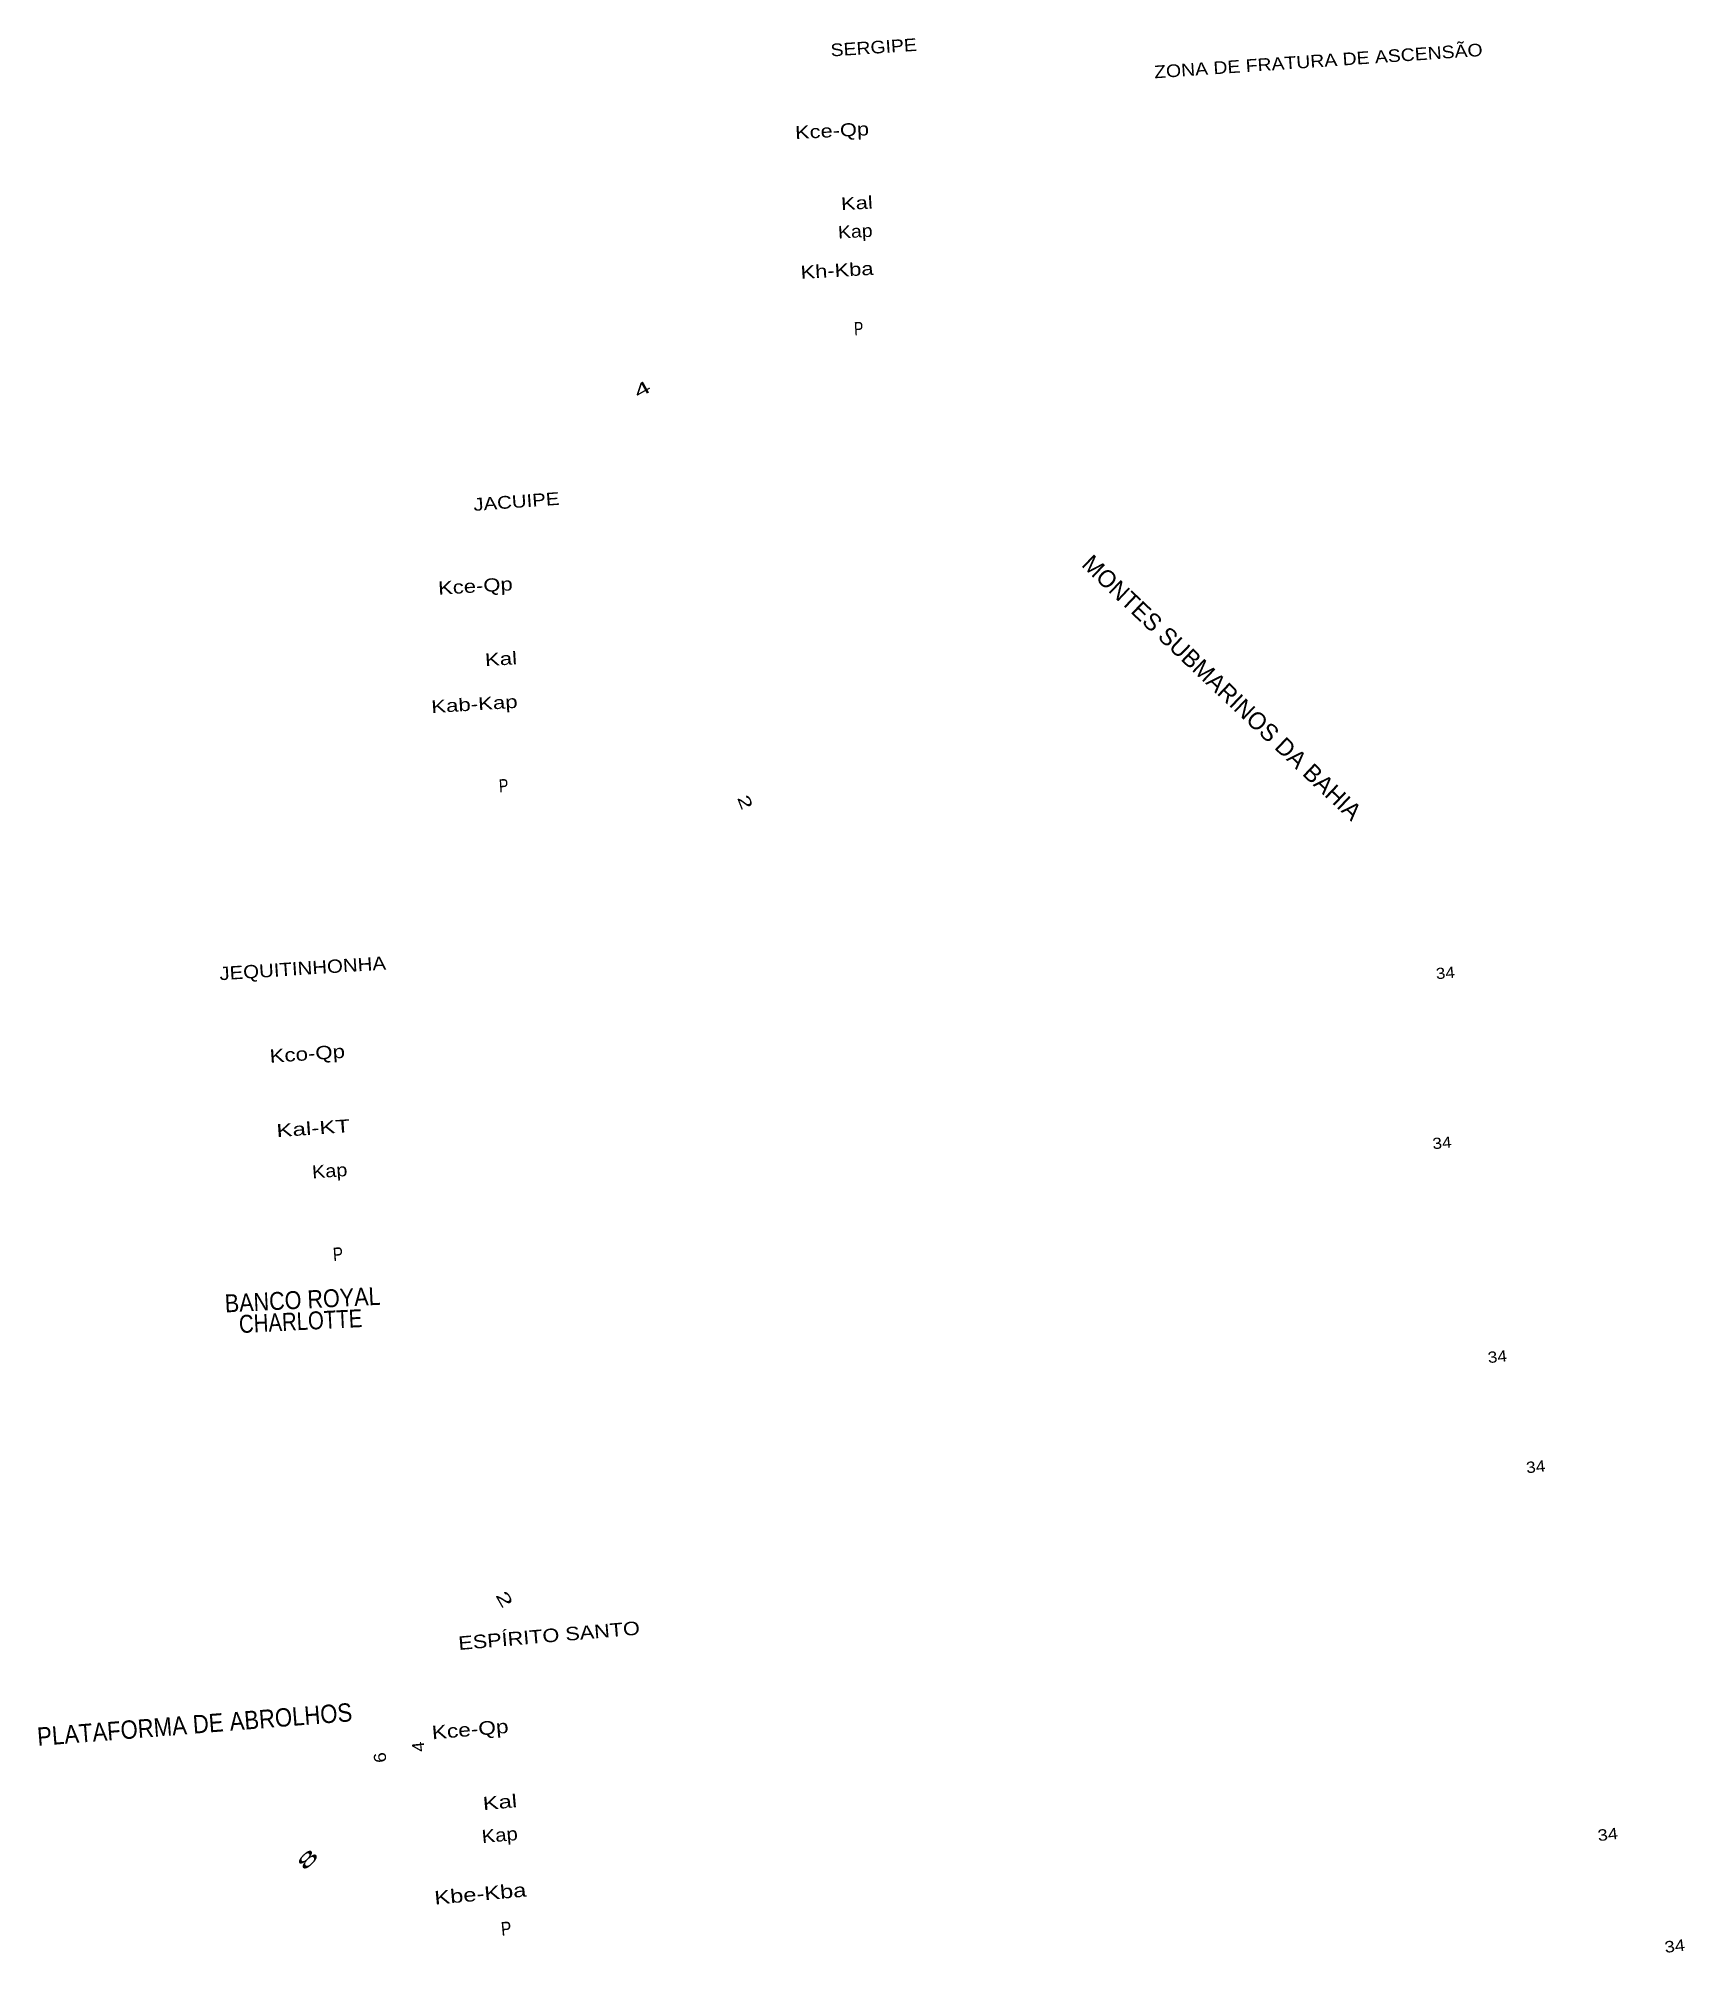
# Model space of a CAD drawing. Extents: x -51.1 to -30.2, y -33.6 to 4.8.
# Drawn here: x -39.52 to -30.62, y -19.64 to -9.29 of the extents above; entities that cross this region are included whole.
import ezdxf
from ezdxf.enums import TextEntityAlignment as Align

# ---------------------------------------------------------------- set-up
doc = ezdxf.new("R2010")
doc.units = 0
doc.header["$LTSCALE"] = 0.028
doc.layers.add('31', color=7, linetype='Continuous')

msp = doc.modelspace()

# ---------------------------------------------------------------- texts
at = {"layer": '31'}
for s, height, rotation, width, p in [('SERGIPE', 0.06827, 3.771, 1.15, (-35.23427, -9.38911)), ('ZONA DE FRATURA DE ASCENSÃO', 0.06828, 3.911, 1.15, (-33.48478, -9.50739)), ('Kce-Qp', 0.07064, 3.019, 1.25, (-35.42686, -9.83611)), ('Kh-Kba', 0.0708, 3.246, 1.25, (-35.39708, -10.59213)), ('P', 0.07088, 3.357, 0.8, (-35.10791, -10.89732)), ('4', 0.06772, 29.201, 1.75, (-36.27809, -11.23917)), ('JACUIPE', 0.06881, 4.162, 1.2, (-37.16578, -11.84706)), ('Kce-Qp', 0.07123, 3.385, 1.25, (-37.3567, -12.29987)), ('P', 0.07153, 3.693, 0.8, (-37.02761, -13.37005)), ('2', 0.06522, 291.864, 1.55, (-35.74296, -13.39902)), ('JEQUITINHONHA', 0.07183, 3.711, 1.15, (-38.539, -14.38519)), ('34', 0.06023, 4.997, 1.15, (-31.96162, -14.3797)), ('Kco-Qp', 0.07198, 3.826, 1.25, (-38.26736, -14.8314)), ('34', 0.06048, 5.286, 1.15, (-31.97983, -15.29917)), ('P', 0.07235, 4.118, 0.85, (-37.92498, -15.90398)), ('34', 0.06081, 5.714, 1.15, (-31.68041, -16.45575)), ('34', 0.061, 5.946, 1.15, (-31.47309, -17.05165)), ('2', 0.06638, 299.87, 1.75, (-37.05048, -17.71101)), ('ESPÍRITO SANTO', 0.07312, 4.891, 1.2, (-37.24623, -18.00725)), ('PLATAFORMA DE ABROLHOS', 0.09936, 4.508, 0.9, (-39.52242, -18.52608)), ('Kce-Qp', 0.07334, 4.895, 1.25, (-37.38961, -18.49057)), ('4', 0.06534, 96.01, 1.15, (-37.43078, -18.5549)), ('6', 0.0654, 95.963, 1.15, (-37.63752, -18.6135)), ('34', 0.06166, 6.649, 1.2, (-31.08585, -19.04114)), ('8', 0.06829, 44.553, 2.3, (-38.08156, -19.20521)), ('Kbe-Kba', 0.07372, 5.112, 1.3, (-37.37572, -19.38462)), ('P', 0.0738, 5.194, 0.85, (-37.01522, -19.55279)), ('34', 0.06187, 6.924, 1.2, (-30.72367, -19.6454))]:
    msp.add_text(s, height=height, rotation=rotation, dxfattribs=dict(at, width=width)).set_placement(p)
for s, height, rotation, width, p in [('Kal', 0.06843, 3.228, 1.3, (-35.00703, -10.21094)), ('Kap', 0.06846, 3.21, 1.15, (-35.0079, -10.36376)), ('Kal', 0.06902, 3.587, 1.3, (-36.93019, -12.67592)), ('Kab-Kap', 0.06909, 3.561, 1.3, (-36.92726, -12.91136)), ('Kal-KT', 0.06977, 4.003, 1.4, (-37.83231, -15.20574)), ('Kap', 0.06985, 4.014, 1.15, (-37.84733, -15.44369)), ('Kal', 0.07111, 5.101, 1.35, (-36.92931, -18.8569)), ('Kap', 0.07119, 5.081, 1.15, (-36.9257, -19.03446))]:
    msp.add_text(s, height=height, rotation=rotation, dxfattribs=dict(at, width=width)).set_placement(p, align=Align.RIGHT)
msp.add_text('MONTES SUBMARINOS DA BAHIA', height=0.09291, rotation=316.586, dxfattribs=at).set_placement((-33.88456, -12.14291))
for s, width, p in [('BANCO ROYAL', 0.9, (-38.08898, -16.16075)), ('CHARLOTTE', 0.85, (-38.09971, -16.27683))]:
    msp.add_text(s, height=0.09694, rotation=2.833, dxfattribs=dict(at, width=width)).set_placement(p, align=Align.CENTER)

doc.saveas('drawing.dxf')
